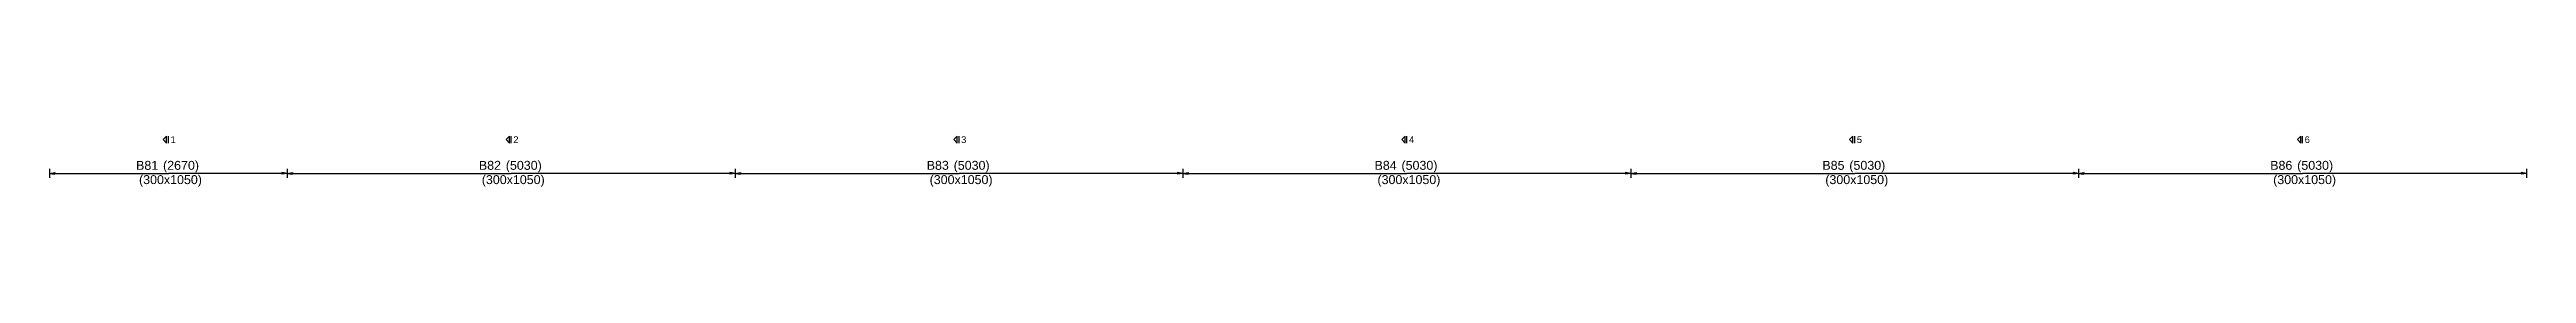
# Model space of a CAD drawing. Extents: x 0 to 98, y 3 to 248.
# Drawn here: x 40.18 to 68, y 88.24 to 88.81 of the extents above; entities that cross this region are included whole.
import ezdxf

# ---------------------------------------------------------------- set-up
doc = ezdxf.new("R2010")
doc.units = 0
for name, color, linetype in [('Beam_Dimensions_LS', 3, 'CONTINUOUS'), ('Beam_NameLS', 6, 'CONTINUOUS'), ('SectionLine', 4, 'CONTINUOUS'), ('span_dim', 7, 'CONTINUOUS'), ('spanline', 7, 'CONTINUOUS')]:
    doc.layers.add(name, color=color, linetype=linetype)
doc.styles.add('STRUDS_Arial', font='ARIAL.TTF', dxfattribs={"height": 0.04})

msp = doc.modelspace()

# ---------------------------------------------------------------- texts
at = {"layer": 'Beam_Dimensions_LS', "style": 'STRUDS_Arial'}
for p in [(41.185, 88.27), (45.035, 88.27), (50.065, 88.27), (55.095, 88.27), (60.125, 88.27), (65.155, 88.27)]:
    msp.add_text('(300x1050)', height=0.1, dxfattribs=at).set_placement(p)
at = {"layer": 'Beam_NameLS', "style": 'STRUDS_Arial'}
for s, p in [('B81', (41.152, 88.43)), ('B82', (45.002, 88.43)), ('B83', (50.032, 88.43)), ('B84', (55.062, 88.43)), ('B85', (60.092, 88.43)), ('B86', (65.122, 88.43))]:
    msp.add_text(s, height=0.1, dxfattribs=at).set_placement(p)
at = {"layer": 'SectionLine', "style": 'STRUDS_Arial'}
for s, p in [('1', (41.539, 88.73)), ('2', (45.389, 88.73)), ('3', (50.419, 88.73)), ('4', (55.449, 88.73)), ('5', (60.479, 88.73)), ('6', (65.509, 88.73))]:
    msp.add_text(s, height=0.075, dxfattribs=at).set_placement(p)
at = {"layer": 'span_dim', "style": 'STRUDS_Arial'}
for s, p in [(' (2670) ', (41.416, 88.43)), (' (5030) ', (45.266, 88.43)), (' (5030) ', (50.296, 88.43)), (' (5030) ', (55.326, 88.43)), (' (5030) ', (60.356, 88.43)), (' (5030) ', (65.386, 88.43))]:
    msp.add_text(s, height=0.1, dxfattribs=at).set_placement(p)

# ---------------------------------------------------------------- linework, layer by layer
at = {"layer": 'SectionLine'}
for p, q in [((41.495, 88.805), (41.4575, 88.7675)), ((41.495, 88.73), (41.4575, 88.7675)), ((41.495, 88.73), (41.495, 88.805)), ((41.515, 88.73), (41.515, 88.805)), ((45.345, 88.805), (45.3075, 88.7675)), ((45.345, 88.73), (45.3075, 88.7675)), ((45.345, 88.73), (45.345, 88.805)), ((45.365, 88.73), (45.365, 88.805)), ((50.375, 88.805), (50.3375, 88.7675)), ((50.375, 88.73), (50.3375, 88.7675)), ((50.375, 88.73), (50.375, 88.805)), ((50.395, 88.73), (50.395, 88.805)), ((55.405, 88.805), (55.3675, 88.7675)), ((55.405, 88.73), (55.3675, 88.7675)), ((55.405, 88.73), (55.405, 88.805)), ((55.425, 88.73), (55.425, 88.805)), ((60.435, 88.805), (60.3975, 88.7675)), ((60.435, 88.73), (60.3975, 88.7675)), ((60.435, 88.73), (60.435, 88.805)), ((60.455, 88.73), (60.455, 88.805)), ((65.465, 88.805), (65.4275, 88.7675)), ((65.465, 88.73), (65.4275, 88.7675)), ((65.465, 88.73), (65.465, 88.805)), ((65.485, 88.73), (65.485, 88.805))]:
    msp.add_line(p, q, dxfattribs=at)
at = {"layer": 'spanline'}
for p, q in [((40.18, 88.44), (40.18, 88.34)), ((40.18, 88.39), (40.24, 88.4)), ((40.18, 88.39), (41.515, 88.39)), ((40.18, 88.39), (40.24, 88.38)), ((40.24, 88.4), (40.24, 88.38)), ((42.85, 88.39), (41.515, 88.39)), ((42.85, 88.39), (42.79, 88.4)), ((42.79, 88.4), (42.79, 88.38)), ((42.85, 88.39), (42.79, 88.38)), ((42.85, 88.44), (42.85, 88.34)), ((42.85, 88.44), (42.85, 88.34)), ((42.85, 88.39), (42.91, 88.4)), ((42.85, 88.39), (45.365, 88.39)), ((42.85, 88.39), (42.91, 88.38)), ((42.91, 88.4), (42.91, 88.38)), ((47.88, 88.39), (45.365, 88.39)), ((47.88, 88.39), (47.82, 88.4)), ((47.82, 88.4), (47.82, 88.38)), ((47.88, 88.39), (47.82, 88.38)), ((47.88, 88.44), (47.88, 88.34)), ((47.88, 88.44), (47.88, 88.34)), ((47.88, 88.39), (47.94, 88.4)), ((47.88, 88.39), (50.395, 88.39)), ((47.88, 88.39), (47.94, 88.38)), ((47.94, 88.4), (47.94, 88.38)), ((52.91, 88.39), (50.395, 88.39)), ((52.91, 88.39), (52.85, 88.4)), ((52.85, 88.4), (52.85, 88.38)), ((52.91, 88.39), (52.85, 88.38)), ((52.91, 88.44), (52.91, 88.34)), ((52.91, 88.44), (52.91, 88.34)), ((52.91, 88.39), (52.97, 88.4)), ((52.91, 88.39), (55.425, 88.39)), ((52.91, 88.39), (52.97, 88.38)), ((52.97, 88.4), (52.97, 88.38)), ((57.94, 88.39), (55.425, 88.39)), ((57.94, 88.39), (57.88, 88.4)), ((57.88, 88.4), (57.88, 88.38)), ((57.94, 88.39), (57.88, 88.38)), ((57.94, 88.44), (57.94, 88.34)), ((57.94, 88.44), (57.94, 88.34)), ((57.94, 88.39), (58, 88.4)), ((57.94, 88.39), (60.455, 88.39)), ((57.94, 88.39), (58, 88.38)), ((58, 88.4), (58, 88.38)), ((62.97, 88.39), (60.455, 88.39)), ((62.97, 88.39), (62.91, 88.4)), ((62.91, 88.4), (62.91, 88.38)), ((62.97, 88.39), (62.91, 88.38)), ((62.97, 88.44), (62.97, 88.34)), ((62.97, 88.44), (62.97, 88.34)), ((62.97, 88.39), (63.03, 88.4)), ((62.97, 88.39), (65.485, 88.39)), ((62.97, 88.39), (63.03, 88.38)), ((63.03, 88.4), (63.03, 88.38)), ((68, 88.39), (65.485, 88.39)), ((68, 88.39), (67.94, 88.4)), ((67.94, 88.4), (67.94, 88.38)), ((68, 88.39), (67.94, 88.38)), ((68, 88.44), (68, 88.34))]:
    msp.add_line(p, q, dxfattribs=at)
for points in [[(40.18, 88.39), (40.24, 88.4), (40.18, 88.39), (40.24, 88.38)], [(42.85, 88.39), (42.79, 88.4), (42.85, 88.39), (42.79, 88.38)], [(42.85, 88.39), (42.91, 88.4), (42.85, 88.39), (42.91, 88.38)], [(47.88, 88.39), (47.82, 88.4), (47.88, 88.39), (47.82, 88.38)], [(47.88, 88.39), (47.94, 88.4), (47.88, 88.39), (47.94, 88.38)], [(52.91, 88.39), (52.85, 88.4), (52.91, 88.39), (52.85, 88.38)], [(52.91, 88.39), (52.97, 88.4), (52.91, 88.39), (52.97, 88.38)], [(57.94, 88.39), (57.88, 88.4), (57.94, 88.39), (57.88, 88.38)], [(57.94, 88.39), (58, 88.4), (57.94, 88.39), (58, 88.38)], [(62.97, 88.39), (62.91, 88.4), (62.97, 88.39), (62.91, 88.38)], [(62.97, 88.39), (63.03, 88.4), (62.97, 88.39), (63.03, 88.38)], [(68, 88.39), (67.94, 88.4), (68, 88.39), (67.94, 88.38)]]:
    msp.add_solid(points, dxfattribs=at)

msp.set_redraw_order([(e.dxf.handle, doc.entitydb.next_handle()) for e in msp.query("TEXT MTEXT ATTDEF DIMENSION ARC_DIMENSION")])  # texts and dimensions are drawn at this point

doc.saveas('drawing.dxf')
